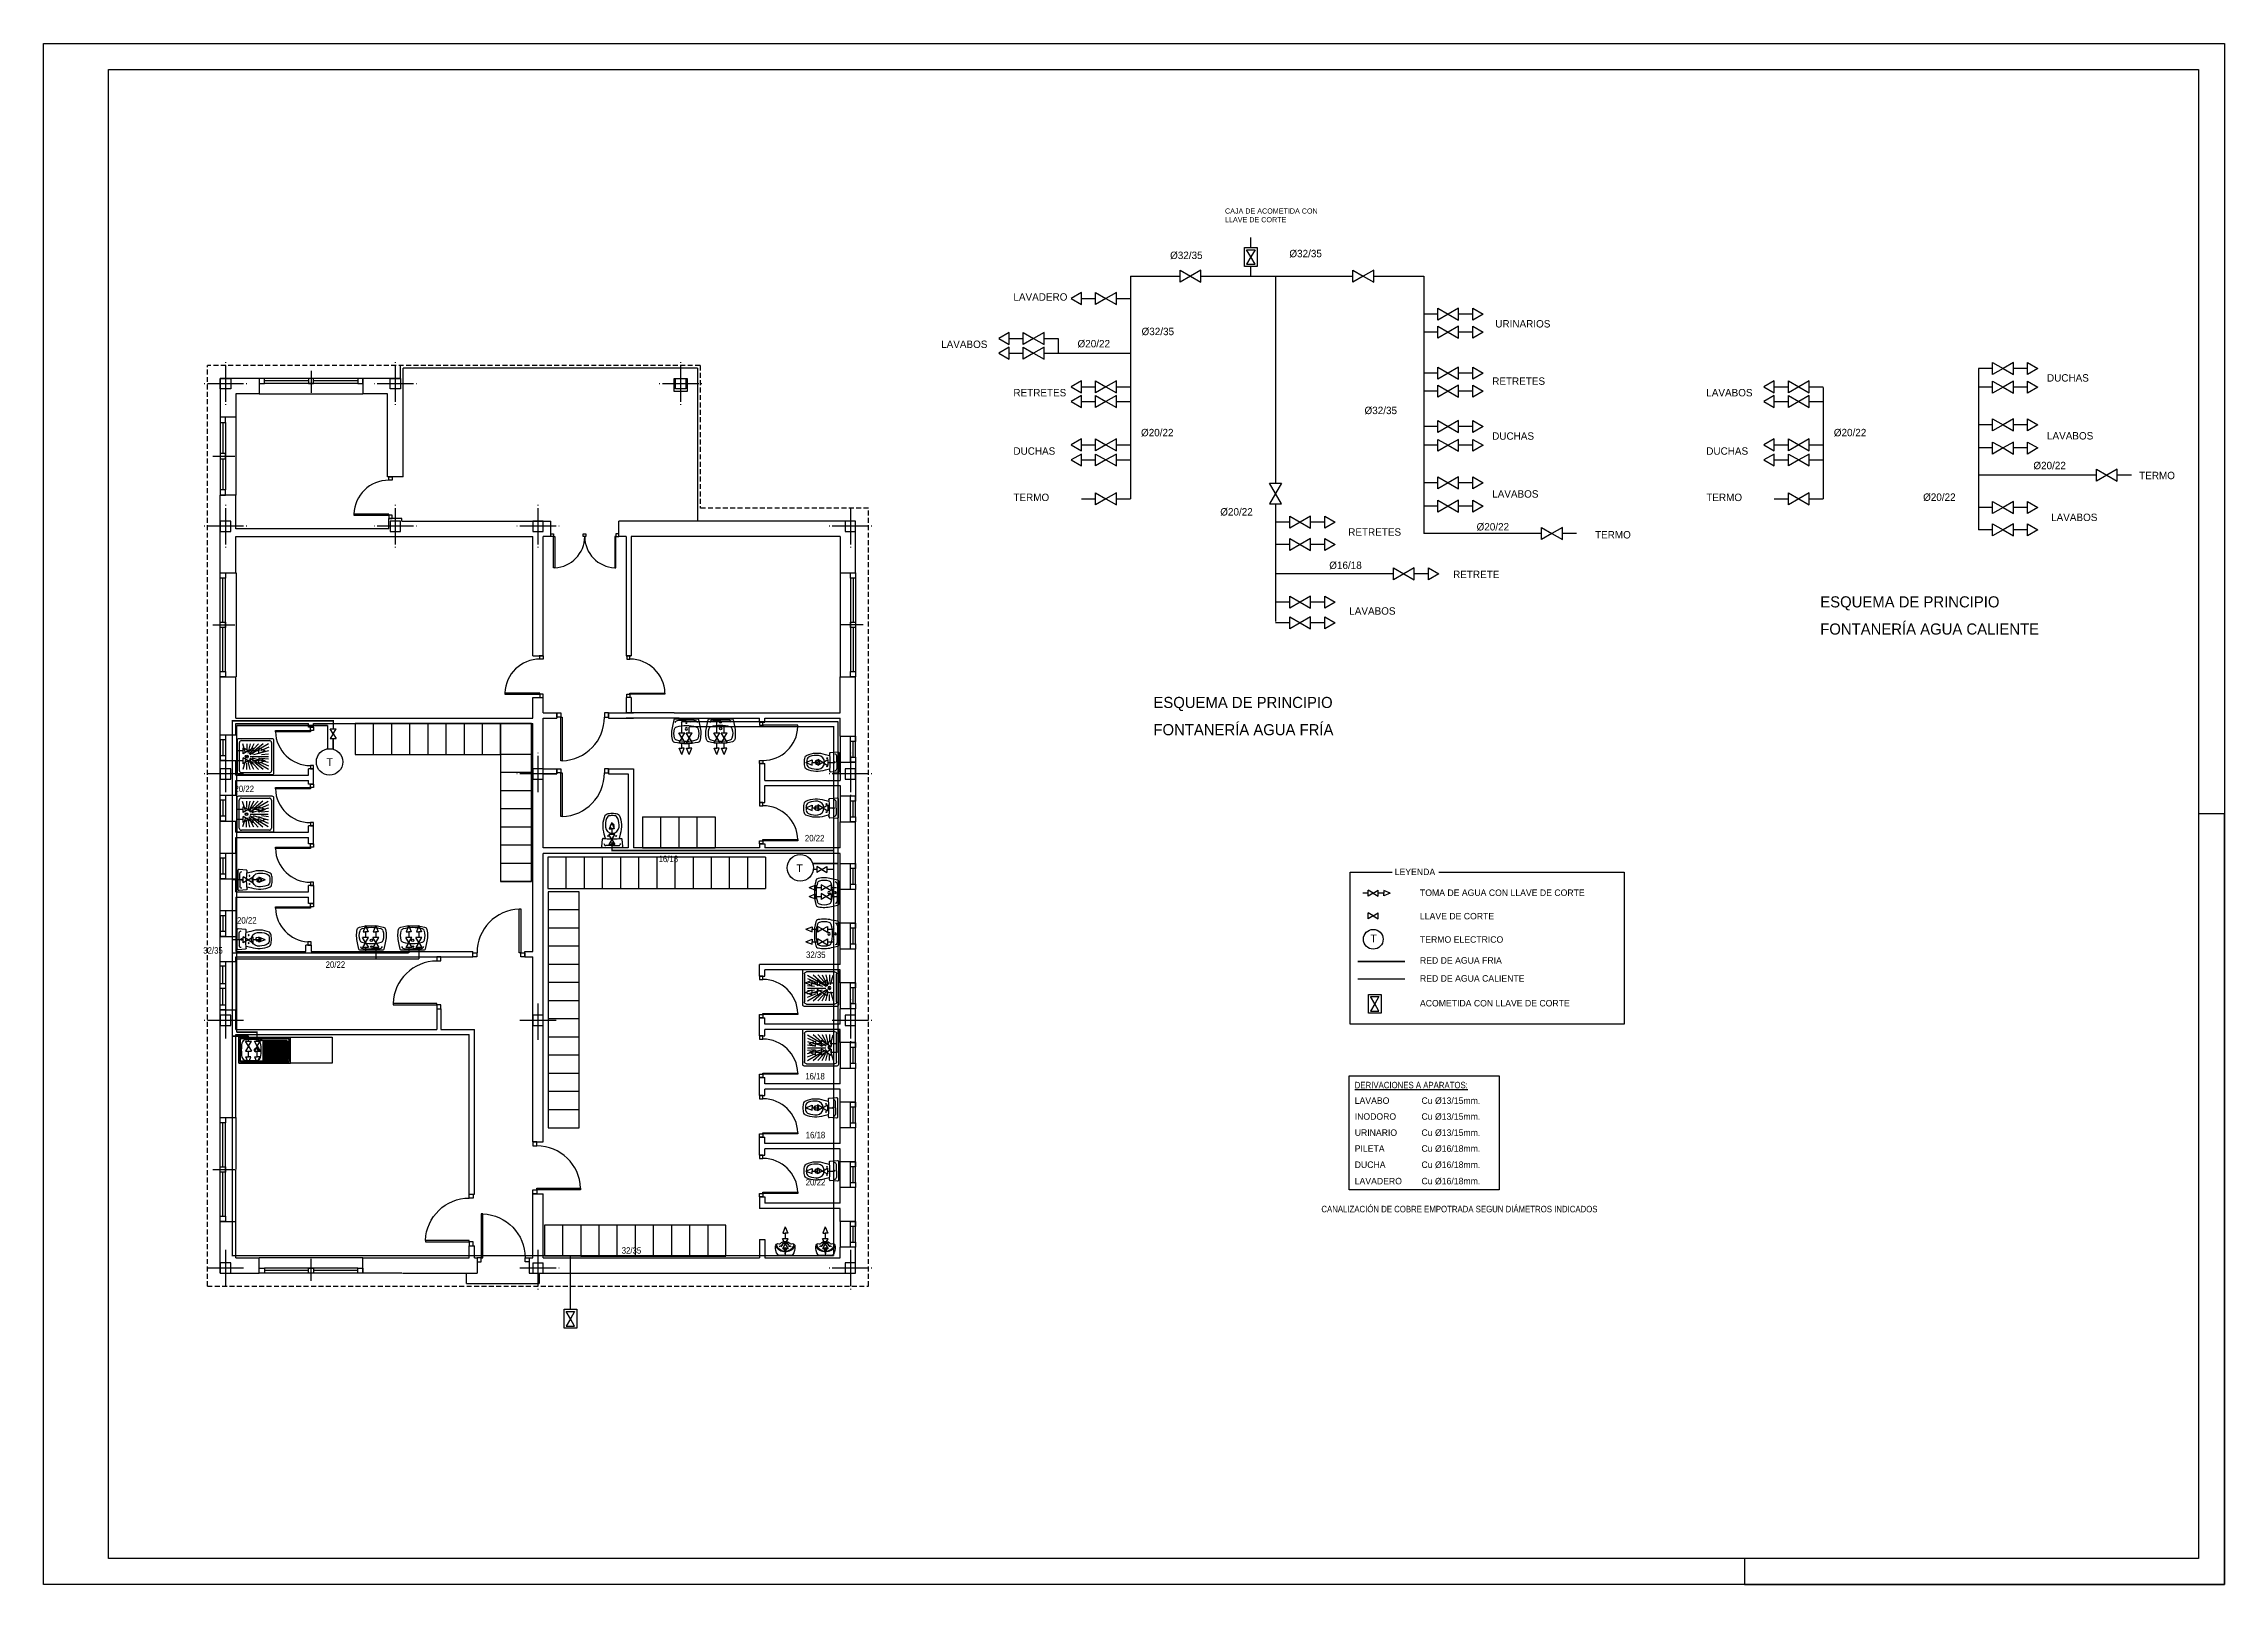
# Model space of a CAD drawing. Header units: millimetres. Extents: x -614 to 41436, y -6420 to 23280.
import ezdxf

# ---------------------------------------------------------------- set-up
doc = ezdxf.new("R2010")
doc.units = ezdxf.units.MM
doc.header["$LTSCALE"] = 15
for name, pattern in [('CYPELINEA', [0]), ('PUNTOS', [0.25, 0, -0.25]), ('TRAZOS', [19.05, 12.7, -6.35])]:
    doc.linetypes.add(name, pattern=pattern)
for name, color, linetype in [('00-FONTANERIA', 4, 'Continuous'), ('00-SANEAMIENTO', 3, 'Continuous'), ('015', 1, 'Continuous'), ('07', 6, 'Continuous'), ('CARPINTERIA', 1, 'Continuous'), ('conducion', 2, 'Continuous'), ('CUBIERTA', 2, 'Continuous'), ('MOBI', 2, 'Continuous'), ('PILAR_EJES', 1, 'CYPELINEA'), ('PILAR_RECT', 2, 'CYPELINEA'), ('SANITARIOS', 1, 'Continuous'), ('simbolos', 5, 'Continuous'), ('TABIQUERIA', 7, 'Continuous'), ('TEXTOS', 2, 'Continuous')]:
    doc.layers.add(name, color=color, linetype=linetype)
doc.styles.add('STYLE1', font='')
doc.styles.get('STYLE1').set_extended_font_data('Univers')

msp = doc.modelspace()

# ---------------------------------------------------------------- texts
at = {"layer": '00-FONTANERIA', "color": 7, "style": 'STYLE1'}
for p in [(4841, 9356), (13902, 7309), (24970, 5956)]:
    msp.add_text('T', height=150, dxfattribs=at).set_placement(p)
at = {"layer": '00-FONTANERIA', "color": 3, "style": 'STYLE1'}
for s, p in [('LEYENDA', (25438, 7251)), ('TOMA DE AGUA CON LLAVE DE CORTE', (25925, 6850)), ('LLAVE DE CORTE', (25925, 6398)), ('TERMO ELECTRICO', (25925, 5948)), ('RED DE AGUA FRIA', (25925, 5545)), ('RED DE AGUA CALIENTE', (25925, 5198)), ('ACOMETIDA CON LLAVE DE CORTE', (25925, 4720))]:
    msp.add_text(s, height=125, dxfattribs=at).set_placement(p)
at = {"layer": '00-SANEAMIENTO', "color": 7, "style": 'STYLE1', "width": 0.9}
for s, p in [('20/22', (3067, 8852)), ('20/22', (14065, 7902)), ('16/18', (11244, 7502)), ('20/22', (3116, 6317)), ('32/35', (2464, 5738)), ('20/22', (4824, 5464)), ('32/35', (14087, 5654)), ('16/18', (14072, 3313)), ('16/18', (14081, 2179)), ('20/22', (14081, 1269)), ('32/35', (10533, -46))]:
    msp.add_text(s, height=125, dxfattribs=at).set_placement(p)
at = {"layer": '00-SANEAMIENTO', "color": 3, "style": 'STYLE1', "width": 0.9}
for s, p in [('%%uDERIVACIONES A APARATOS:', (24667, 3142)), ('CANALIZACIÓN DE COBRE EMPOTRADA SEGUN DIÁMETROS INDICADOS', (24024, 752))]:
    msp.add_text(s, height=125, dxfattribs=at).set_placement(p)
at = {"layer": '00-SANEAMIENTO', "color": 3, "style": 'STYLE1'}
for s, p in [('LAVABO', (24667, 2842)), ('Cu %%c13/15mm.', (25955, 2842)), ('INODORO', (24667, 2536)), ('Cu %%c13/15mm.', (25955, 2536)), ('URINARIO', (24667, 2225)), ('Cu %%C13/15mm.', (25955, 2225)), ('PILETA', (24667, 1919)), ('DUCHA', (24667, 1607)), ('Cu %%C16/18mm.', (25955, 1919)), ('Cu %%c16/18mm.', (25955, 1607)), ('LAVADERO', (24667, 1291)), ('Cu %%c16/18mm.', (25955, 1291))]:
    msp.add_text(s, height=125, dxfattribs=at).set_placement(p)
at = {"layer": 'TEXTOS'}
for s, height, p in [('CAJA DE ACOMETIDA CON', 100, (22166, 20003)), ('LLAVE DE CORTE', 100, (22166, 19836)), ('%%c32/35', 142.9, (21107, 19128)), ('%%c32/35', 142.9, (23407, 19162)), ('LAVADERO', 142.9, (18086, 18325)), ('%%c32/35', 142.9, (20557, 17660)), ('URINARIOS', 142.9, (27378, 17808)), ('LAVABOS', 142.9, (16692, 17413)), ('%%c20/22', 142.9, (19322, 17425)), ('RETRETES', 142.9, (27318, 16703)), ('DUCHAS', 142.9, (38016, 16765)), ('RETRETES', 142.9, (18086, 16480)), ('LAVABOS', 142.9, (31446, 16480)), ('%%c32/35', 142.9, (24856, 16138)), ('%%c20/22', 142.9, (20546, 15711)), ('DUCHAS', 142.9, (27318, 15644)), ('%%c20/22', 142.9, (33905, 15711)), ('LAVABOS', 142.9, (38016, 15649)), ('DUCHAS', 142.9, (18086, 15355)), ('DUCHAS', 142.9, (31446, 15355)), ('%%c20/22', 142.9, (37753, 15076)), ('TERMO', 142.9, (39793, 14884)), ('TERMO', 142.9, (18086, 14462)), ('%%c20/22', 142.9, (22074, 14183)), ('LAVABOS', 142.9, (27318, 14528)), ('TERMO', 142.9, (31446, 14462)), ('%%c20/22', 142.9, (35627, 14466)), ('RETRETES', 142.9, (24542, 13794)), ('%%c20/22', 142.9, (27017, 13895)), ('TERMO', 142.9, (29301, 13741)), ('LAVABOS', 142.9, (38095, 14077)), ('%%c16/18', 142.9, (24176, 13153)), ('RETRETE', 142.9, (26565, 12977)), ('ESQUEMA DE PRINCIPIO', 214.29, (33644, 12412)), ('LAVABOS', 142.9, (24562, 12272)), ('FONTANERÍA AGUA CALIENTE', 214.29, (33644, 11888)), ('ESQUEMA DE PRINCIPIO', 214.29, (20786, 10473)), ('FONTANERÍA AGUA FRÍA', 214.29, (20786, 9948))]:
    msp.add_text(s, height=height, dxfattribs=at).set_placement(p)

# ---------------------------------------------------------------- blocks, each defined once
blk = doc.blocks.new('A$C210814F2')
at = {"layer": 'CARPINTERIA'}
for points in [[(-237, 686), (-315, 686), (-315, 608), (-237, 608)], [(-237, -314), (-315, -314), (-315, -236), (-237, -236)], [(-237, -236), (-237, -207), (607, -207), (607, -236)]]:
    blk.add_lwpolyline(points, close=True, dxfattribs=at)
blk.add_arc((-237, -236), 844, 1.9991, 90, dxfattribs=at)
blk = doc.blocks.new('012302')
for p, q in [((-0.31, -0.62), (-0.31, -0.08)), ((-0.27, -0.04), (0.27, -0.04)), ((-0.25, -0.18), (-0.125, -0.18)), ((-0.25, -0.245), (-0.068, -0.203)), ((-0.25, -0.405), (-0.055, -0.225)), ((-0.25, -0.32), (-0.105, -0.245)), ((-0.25, -0.495), (-0.11, -0.33)), ((-0.246, -0.6), (-0.035, -0.243)), ((-0.069, -0.159), (-0.245, -0.105)), ((-0.115, -0.603), (-0.035, -0.313)), ((-0.005, -0.6), (-0.005, -0.25)), ((0.246, -0.6), (0.035, -0.243)), ((0.115, -0.603), (0.035, -0.313)), ((0.25, -0.405), (0.055, -0.225)), ((0.25, -0.245), (0.068, -0.203)), ((0.069, -0.159), (0.245, -0.105)), ((0.25, -0.32), (0.105, -0.245)), ((0.25, -0.495), (0.11, -0.33)), ((0.25, -0.18), (0.125, -0.18)), ((0.31, -0.08), (0.31, -0.62)), ((0.27, -0.66), (-0.27, -0.66)), ((-0.181, -0.604), (-0.111, -0.444)), ((-0.05, -0.601), (-0.035, -0.466)), ((0.05, -0.601), (0.035, -0.466)), ((0.181, -0.604), (0.111, -0.444))]:
    blk.add_line(p, q)
blk.add_lwpolyline([(-0.35, -0.67), (-0.35, -0.03, -0.414214), (-0.32, 0), (0.32, 0, -0.414214), (0.35, -0.03), (0.35, -0.67, -0.414214), (0.32, -0.7), (-0.32, -0.7, -0.414214)], format="xyb", close=True)
for radius in [0.0275, 0.0169, 0.0169]:
    blk.add_circle((0, -0.18), radius)
for centre, start, end in [((-0.27, -0.08), 90, 180), ((0.27, -0.08), 0, 90), ((-0.27, -0.62), 180, 270), ((0.27, -0.62), 270, 0)]:
    blk.add_arc(centre, 0.04, start, end)
blk = doc.blocks.new('012114')
for p, q in [((0, -0.041), (-0.126, -0.041)), ((0, -0.372), (-0.025, -0.372)), ((0, -0.041), (0.126, -0.041)), ((0, -0.372), (0.025, -0.372))]:
    blk.add_line(p, q)
blk.add_lwpolyline([(0.17, -0.179, 0.006856), (0.131, -0.175), (0.152, -0.264, -0.190618), (0.133, -0.625, -0.225225), (0.1, -0.652, -0.063558), (0, -0.665, -0.063558), (-0.1, -0.652, -0.225225), (-0.133, -0.625, -0.190618), (-0.152, -0.264), (-0.131, -0.175, 0.006856), (-0.17, -0.179, -0.425204), (-0.187, -0.165), (-0.2, -0.024, -0.440217), (-0.179, 0), (0, 0), (0.179, 0, -0.440217), (0.2, -0.024), (0.187, -0.165)], format="xyb")
for centre, radius in [((-0.078, -0.225), 0.008), ((0, -0.087), 0.0125), ((0.078, -0.225), 0.008)]:
    blk.add_circle(centre, radius)
for centre, radius, start, end in [((-0.122, -0.078), 0.0372, 96.0407, 181.7016), ((0.314, -0.419), 0.447, 176.9791, 198.8669), ((0, -0.412), 0.133, 6.8934, 173.1066), ((0, -1.582), 1.413, 90, 95.3323), ((0.087, -0.406), 0.125, 168.5881, 191.4119), ((0, -0.408), 0.0386, 195.7788, 344.2212), ((-0.025, -0.382), 0.01, 90, 180), ((0, -1.582), 1.413, 84.6677, 90), ((0.025, -0.382), 0.01, 0, 90), ((-0.087, -0.406), 0.125, 348.5881, 11.4119), ((-0.314, -0.419), 0.447, 341.1331, 3.0209), ((0.122, -0.078), 0.0372, 358.2984, 83.9593), ((0.172, -0.164), 0.015, 263.0963, 355.2379), ((-0.033, -0.538), 0.08, 198.8669, 263.0722), ((0, -0.268), 0.352, 263.0722, 270), ((0, -0.422), 0.0366, 195.2314, 344.7686), ((0, -0.268), 0.352, 270, 276.9278), ((0.033, -0.538), 0.08, 276.9278, 341.1331)]:
    blk.add_arc(centre, radius, start, end)
blk = doc.blocks.new('012102')
for p in [(-0.148, -0.025), (0.148, -0.025)]:
    blk.add_line(p, (0, -0.025))
blk.add_lwpolyline([(0.221, 0, -0.356176), (0.241, -0.016), (0.266, -0.14, -0.119815), (0.273, -0.396, -0.294219), (0.228, -0.444, -0.064372), (0, -0.47, -0.064372), (-0.228, -0.444, -0.294219), (-0.273, -0.396, -0.119815), (-0.266, -0.14), (-0.241, -0.016, -0.356176), (-0.221, 0), (0, 0)], format="xyb", close=True)
at = {"linetype": 'PUNTOS'}
for centre in [(-0.1, -0.065), (0.1, -0.065)]:
    blk.add_circle(centre, 0.015, dxfattribs=at)
for centre, radius in [((0, -0.19), 0.023), ((0, -0.065), 0.0175)]:
    blk.add_circle(centre, radius)
for centre, radius, start, end in [((0.04, -0.279), 0.28, 161.6517, 198.3483), ((-0.169, -0.21), 0.06, 106.3491, 161.6517), ((-0.169, -0.349), 0.06, 198.3483, 253.6509), ((-0.151, -0.092), 0.067, 87.0352, 159.0483), ((-0.007, -0.761), 0.634, 89.3416, 106.3491), ((-0.007, 0.202), 0.634, 253.6509, 270.6584), ((0.007, -0.761), 0.634, 73.6509, 90.6584), ((0.007, 0.202), 0.634, 269.3416, 286.3491), ((0.151, -0.092), 0.067, 20.9517, 92.9648), ((0.169, -0.21), 0.06, 18.3483, 73.6509), ((0.169, -0.349), 0.06, 286.3491, 341.6517), ((-0.04, -0.279), 0.28, 341.6517, 18.3483)]:
    blk.add_arc(centre, radius, start, end)
blk = doc.blocks.new('012304P')
blk.add_lwpolyline([(0, 0), (0.139, 0, -0.259052), (0.182, -0.024, -0.1508), (0.235, -0.226, -0.510627), (0.149, -0.288, 0.270755), (0.115, -0.296, -0.187142), (0, -0.34, -0.187142), (-0.115, -0.296, 0.270755), (-0.149, -0.288, -0.510627), (-0.235, -0.226, -0.1508), (-0.182, -0.024, -0.259052), (-0.139, 0)], format="xyb", close=True)
for centre, radius, start, end in [((-0.001, -0.38), 0.28, 89.8755, 146.7496), ((-0.18, -0.256), 0.0335, 161.2025, 248.7958), ((-0.001, -0.341), 0.231, 89.6858, 155.5464), ((-0.107, -0.184), 0.0451, 217.5015, 267.7203), ((-0.111, -0.253), 0.0242, 23.2605, 86.4228), ((-0.093, -0.21), 0.0141, 199.0265, 265.042), ((-0.111, -0.253), 0.0342, 23.2605, 60.8345), ((0.001, -0.217), 0.093, 196.7314, 269.566), ((0.001, -0.217), 0.083, 196.7314, 269.566), ((0, -0.155), 0.0312, 90, 270), ((0, -0.155), 0.023, 90, 270), ((0, -0.05), 0.0102, 90, 270), ((0, -0.05), 0.0102, 270, 90), ((0.001, -0.38), 0.28, 33.2504, 90.1245), ((0.001, -0.341), 0.231, 24.4536, 90.3142), ((0, -0.155), 0.0312, 270, 90), ((0, -0.155), 0.023, 270, 90), ((-0.001, -0.217), 0.083, 270.434, 343.2686), ((-0.001, -0.217), 0.093, 270.434, 343.2686), ((0.111, -0.253), 0.0342, 119.1655, 156.7395), ((0.111, -0.253), 0.0242, 93.5772, 156.7395), ((0.093, -0.21), 0.0141, 274.958, 340.9735), ((0.107, -0.184), 0.0451, 272.2797, 322.4985), ((0.18, -0.256), 0.0335, 291.2042, 18.7975)]:
    blk.add_arc(centre, radius, start, end)
blk = doc.blocks.new('URINARIO')
at = {"xscale": 10, "yscale": 10, "zscale": 10}
blk.add_blockref('012304P', (-769092.74, 315278.79), dxfattribs=at)
blk = doc.blocks.new('013101')
for p, q in [((-0.55, 0), (-0.55, -0.55)), ((0.55, 0), (-0.55, 0)), ((0.55, -0.55), (0.55, 0)), ((-0.534, -0.064), (-0.534, -0.476)), ((-0.523, -0.064), (-0.523, -0.476)), ((0.49, -0.02), (-0.49, -0.02)), ((0.49, -0.031), (-0.49, -0.031)), ((-0.046, -0.057), (0.479, -0.057)), ((-0.046, -0.084), (0.501, -0.084)), ((-0.046, -0.11), (0.501, -0.11)), ((-0.046, -0.137), (0.501, -0.137)), ((-0.046, -0.164), (0.501, -0.164)), ((-0.046, -0.19), (0.501, -0.19)), ((-0.046, -0.217), (0.501, -0.217)), ((-0.046, -0.243), (0.501, -0.243)), ((-0.046, -0.27), (0.501, -0.27)), ((-0.046, -0.296), (0.501, -0.296)), ((-0.046, -0.323), (0.501, -0.323)), ((-0.046, -0.349), (0.501, -0.349)), ((-0.046, -0.376), (0.501, -0.376)), ((-0.046, -0.402), (0.501, -0.402)), ((-0.046, -0.429), (0.501, -0.429)), ((-0.046, -0.456), (0.501, -0.456)), ((0.523, -0.476), (0.523, -0.064)), ((0.534, -0.476), (0.534, -0.064)), ((-0.55, -0.55), (0.55, -0.55)), ((0.49, -0.509), (-0.49, -0.509)), ((0.49, -0.52), (-0.49, -0.52)), ((-0.046, -0.482), (0.493, -0.482))]:
    blk.add_line(p, q)
for centre, radius in [((-0.177, -0.27), 0.0418), ((-0.177, -0.27), 0.0303), ((-0.082, -0.059), 0.0179)]:
    blk.add_circle(centre, radius)
for centre, radius, start, end in [((-0.49, -0.064), 0.044, 90, 180), ((-0.49, -0.064), 0.033, 90, 180), ((0.33, -0.27), 0.826, 169.6188, 180), ((0.33, -0.27), 0.826, 180, 190.3812), ((-0.401, -0.136), 0.0826, 97.23, 169.6188), ((-0.401, -0.404), 0.0826, 190.3812, 262.77), ((-0.284, -1.279), 1.232, 89.999, 95.9178), ((-0.284, -1.279), 1.232, 84.0822, 90.001), ((-0.167, -0.136), 0.0826, 10.3812, 82.77), ((-0.167, -0.404), 0.0826, 277.23, 349.6188), ((-0.898, -0.27), 0.826, 0, 10.3812), ((-0.898, -0.27), 0.826, 349.6188, 0), ((0.49, -0.064), 0.044, 0, 90), ((0.49, -0.064), 0.033, 0, 90), ((-0.49, -0.476), 0.044, 180, 270), ((-0.49, -0.476), 0.033, 180, 270), ((-0.284, 0.74), 1.232, 264.0822, 270.001), ((-0.284, 0.74), 1.232, 269.999, 275.9178), ((0.49, -0.476), 0.033, 270, 0), ((0.49, -0.476), 0.044, 270, 0)]:
    blk.add_arc(centre, radius, start, end)
blk = doc.blocks.new('FREGADERO')
at = {"xscale": 1000, "yscale": 1000, "zscale": 1000}
blk.add_blockref('013101', (6, 6), dxfattribs=at)
blk = doc.blocks.new('LLA')
for p, q in [((0, 0), (-57, 96)), ((57, 96), (-57, 96)), ((0, 0), (-57, -96)), ((0, 324), (-49, 203)), ((-49, 203), (0, 203)), ((0, 324), (49, 203)), ((0, 203), (0, 96)), ((49, 203), (0, 203)), ((0, 0), (57, 96)), ((0, 0), (57, -96)), ((57, -96), (-57, -96)), ((0, -96), (0, -203))]:
    blk.add_line(p, q)
blk = doc.blocks.new('LLAV')
for p, q in [((0, 0), (-96, 57)), ((-96, -57), (-96, 57)), ((0, 0), (-96, -57)), ((0, 0), (96, 57)), ((0, 0), (96, -57)), ((96, -57), (96, 57))]:
    blk.add_line(p, q)
blk = doc.blocks.new('A1h')
at = {"layer": '015'}
blk.add_lwpolyline([(-831, -10), (-831, 584), (10, 584), (10, -10)], close=True, dxfattribs=at)
for points in [[(10, -10), (10, 287), (0, 287)], [(-175, 0), (-175, -10), (10, -10)]]:
    blk.add_lwpolyline(points, dxfattribs=at)
at = {"layer": '07'}
blk.add_lwpolyline([(-806, 0), (-806, 574), (0, 574), (0, 0)], close=True, dxfattribs=at)

# ---------------------------------------------------------------- linework, layer by layer
at = {"layer": '00-FONTANERIA'}
for p, q in [((11690, 9995), (11690, 10212)), ((12366, 9995), (12366, 10212)), ((11633, 9995), (11748, 9995)), ((11690, 9899), (11633, 9995)), ((11690, 9899), (11633, 9803)), ((11633, 9803), (11748, 9803)), ((11690, 9575), (11642, 9696)), ((11642, 9696), (11690, 9696)), ((11690, 9899), (11748, 9995)), ((11690, 9899), (11748, 9803)), ((11690, 9696), (11690, 9803)), ((11690, 9575), (11739, 9696)), ((11739, 9696), (11690, 9696)), ((12309, 9995), (12424, 9995)), ((12366, 9899), (12309, 9995)), ((12366, 9899), (12309, 9803)), ((12309, 9803), (12424, 9803)), ((12366, 9575), (12318, 9696)), ((12318, 9696), (12366, 9696)), ((12366, 9899), (12424, 9995)), ((12366, 9899), (12424, 9803)), ((12366, 9696), (12366, 9803)), ((12366, 9575), (12415, 9696)), ((12415, 9696), (12366, 9696)), ((14148, 3837), (14270, 3886)), ((14148, 3837), (14270, 3788)), ((14270, 3886), (14270, 3837)), ((14270, 3837), (14377, 3837)), ((14270, 3788), (14270, 3837)), ((14377, 3894), (14377, 3780)), ((14473, 3837), (14377, 3894)), ((14473, 3837), (14377, 3780)), ((14473, 3837), (14569, 3894)), ((14473, 3837), (14569, 3780)), ((14569, 3894), (14569, 3780)), ((14569, 3837), (14697, 3837))]:
    msp.add_line(p, q, dxfattribs=at)
at = {"layer": '00-FONTANERIA', "ltscale": 0.5}
for points, const_width in [([(14620, -83), (3025, -83), (3025, 10227), (4972, 10227), (4972, 10075)], 30), ([(14632, 10116), (11830, 10116)], 25), ([(14620, 10108), (14620, 4507)], 25), ([(4970, 9882), (4970, 9678)], 30), ([(14611, 7726), (10330, 7726)], 30), ([(3026, 5751), (6427, 5751)], 30), ([(14620, 4507), (14620, -83)], 25), ([(3034, 4149), (3333, 4149)], 30), ([(9543, -96), (9543, -1112)], 30)]:
    msp.add_lwpolyline(points, dxfattribs=dict(at, const_width=const_width))
at = {"layer": '00-FONTANERIA', "linetype": 'TRAZOS', "ltscale": 0.5}
for points, const_width in [([(3108, 10137), (4864, 10137), (4864, 10137)], 30), ([(3108, 10137), (3108, 4223)], 25), ([(4864, 10137), (4864, 9686)], 30), ([(14702, 10212), (11690, 10212)], 25), ([(14702, 10218), (14702, 3840)], 25), ([(14698, 7476), (14216, 7476)], 30), ([(3112, 5635), (6623, 5635)], 30), ([(24722, 5249), (25639, 5249)], 30), ([(3108, 4223), (3514, 4223)], 30)]:
    msp.add_lwpolyline(points, dxfattribs=dict(at, const_width=const_width))
at = {"layer": '00-FONTANERIA'}
for points in [[(3131, 7159), (3025, 7159)], [(3130, 6006), (3025, 6006)], [(5790, 5751), (5790, 5635)], [(6623, 5751), (6623, 5635)], [(3507, 4154), (3507, 4223)]]:
    msp.add_lwpolyline(points, dxfattribs=at)
for points, const_width in [([(14212, 7362), (14296, 7362)], 25), ([(14488, 7362), (14620, 7362)], 25), ([(24722, 5588), (25639, 5588)], 30)]:
    msp.add_lwpolyline(points, dxfattribs=dict(at, const_width=const_width))
at = {"layer": '00-FONTANERIA', "color": 2}
msp.add_lwpolyline([(26289, 7310), (29862, 7310), (29862, 4378), (24579, 4378), (24579, 7310), (25389, 7310)], dxfattribs=at)
at = {"layer": '00-FONTANERIA'}
for points in [[(25176, 4952), (25176, 4589), (24931, 4589), (24931, 4952)], [(25053, 4770), (24972, 4911), (25134, 4911)], [(25053, 4770), (24972, 4630), (25134, 4630)], [(9667, -1118), (9667, -1482), (9422, -1482), (9422, -1118)], [(9544, -1300), (9464, -1160), (9625, -1160)], [(9544, -1300), (9464, -1440), (9625, -1440)]]:
    msp.add_lwpolyline(points, close=True, dxfattribs=at)
for centre, radius in [((4900, 9433), 255), ((13977, 7392), 255), ((25025, 6015), 191)]:
    msp.add_circle(centre, radius, dxfattribs=at)
at = {"layer": '00-SANEAMIENTO', "color": 2}
msp.add_lwpolyline([(24558, 3383), (27454, 3383), (27454, 1187), (24558, 1187)], close=True, dxfattribs=at)
at = {"layer": 'CARPINTERIA'}
for p, q in [((5443, 16827), (3643, 16827)), ((4543, 16972), (4543, 16546)), ((3543, 16527), (5543, 16527)), ((4493, 16777), (3643, 16777)), ((5443, 16727), (3643, 16727)), ((5443, 16777), (4593, 16777)), ((3093, 16077), (3093, 14577)), ((2793, 15977), (2793, 14677)), ((2843, 15977), (2843, 15377)), ((2893, 15977), (2893, 14677)), ((2648, 15327), (3074, 15327)), ((2843, 15277), (2843, 14677)), ((3097, 13077), (3097, 11077)), ((14743, 13077), (14743, 11077)), ((2793, 11177), (2793, 12977)), ((2843, 12127), (2843, 12977)), ((2893, 11177), (2893, 12977)), ((14943, 12977), (14943, 11177)), ((14993, 12977), (14993, 12127)), ((15043, 12977), (15043, 11177)), ((2648, 12077), (3074, 12077)), ((2843, 11177), (2843, 12027)), ((15188, 12077), (14762, 12077)), ((14993, 12027), (14993, 11177)), ((5743, 10177), (5743, 9577)), ((6093, 10177), (6093, 9577)), ((6443, 10177), (6443, 9577)), ((6793, 10177), (6793, 9577)), ((7143, 10177), (7143, 9577)), ((7493, 10177), (7493, 9577)), ((7843, 10177), (7843, 9577)), ((2793, 9858), (2793, 9458)), ((2843, 9858), (2843, 9558)), ((2893, 9858), (2893, 9558)), ((14743, 9927), (14743, 9427)), ((14943, 9527), (14943, 9927)), ((14993, 9527), (14993, 9827)), ((15043, 9527), (15043, 9927)), ((8810, 9577), (8210, 9577)), ((8793, 9227), (8193, 9227)), ((8793, 8877), (8193, 8877)), ((2793, 8694), (2793, 8294)), ((2843, 8694), (2843, 8394)), ((2893, 8694), (2893, 8394)), ((8793, 8527), (8193, 8527)), ((14743, 8777), (14743, 8277)), ((14943, 8377), (14943, 8777)), ((14993, 8377), (14993, 8677)), ((15043, 8377), (15043, 8777)), ((8793, 8177), (8193, 8177)), ((10933, 8377), (10933, 7777)), ((10933, 8377), (12333, 8377)), ((11283, 8377), (11283, 7777)), ((11633, 8377), (11633, 7777)), ((11983, 8377), (11983, 7777)), ((12333, 8377), (12333, 7777)), ((2793, 7577), (2793, 7177)), ((2843, 7577), (2843, 7277)), ((2893, 7577), (2893, 7277)), ((3093, 7677), (3093, 7177)), ((8793, 7827), (8193, 7827)), ((9458, 7596), (9458, 6996)), ((9808, 7596), (9808, 6996)), ((10158, 7596), (10158, 6996)), ((10508, 7596), (10508, 6996)), ((10858, 7596), (10858, 6996)), ((10933, 7777), (12333, 7777)), ((11208, 7596), (11208, 6996)), ((11558, 7596), (11558, 6996)), ((11908, 7596), (11908, 6996)), ((12258, 7596), (12258, 6996)), ((12608, 7596), (12608, 6996)), ((12958, 7596), (12958, 6996)), ((13308, 7596), (13308, 6996)), ((8793, 7477), (8193, 7477)), ((8793, 7477), (8193, 7477)), ((14743, 6977), (14743, 7477)), ((14943, 7077), (14943, 7377)), ((14993, 7077), (14993, 7377)), ((15043, 7077), (15043, 7477)), ((8793, 7127), (8193, 7127)), ((8793, 7127), (8193, 7127)), ((2793, 6470), (2793, 6070)), ((2843, 6470), (2843, 6170)), ((2893, 6470), (2893, 6170)), ((3093, 6570), (3093, 6070)), ((9712, 6580), (9112, 6580)), ((14743, 5827), (14743, 6327)), ((15043, 5927), (15043, 6327)), ((9712, 6230), (9112, 6230)), ((14943, 5927), (14943, 6227)), ((14993, 5927), (14993, 6227)), ((2793, 4652), (2793, 5498)), ((2843, 5164), (2843, 5498)), ((2893, 5498), (2893, 4752)), ((3093, 5587), (3093, 4652)), ((9712, 5880), (9112, 5880)), ((9712, 5530), (9112, 5530)), ((2843, 4752), (2843, 5064)), ((9712, 5180), (9112, 5180)), ((14743, 5177), (14743, 4677)), ((14943, 4777), (14943, 5177)), ((14993, 4777), (14993, 5077)), ((15043, 4777), (15043, 5177)), ((9712, 4830), (9112, 4830)), ((9712, 4480), (9112, 4480)), ((9712, 4130), (9112, 4130)), ((14743, 4027), (14743, 3527)), ((14943, 3627), (14943, 4027)), ((14993, 3627), (14993, 3927)), ((15043, 3627), (15043, 4027)), ((9712, 3780), (9112, 3780)), ((9712, 3430), (9112, 3430)), ((9712, 3080), (9112, 3080)), ((3093, 577), (3096, 2577)), ((9712, 2730), (9112, 2730)), ((14743, 2377), (14743, 2877)), ((14943, 2477), (14943, 2877)), ((14993, 2477), (14993, 2777)), ((15043, 2477), (15043, 2877)), ((2793, 677), (2793, 2477)), ((2843, 1627), (2843, 2477)), ((2893, 677), (2893, 2477)), ((14743, 1227), (14743, 1727)), ((14943, 1327), (14943, 1727)), ((15043, 1327), (15043, 1727)), ((2648, 1577), (3074, 1577)), ((2843, 677), (2843, 1527)), ((14993, 1327), (14993, 1627)), ((9742, 504), (9043, 504)), ((9043, 504), (9043, -96)), ((9392, 504), (9392, -96)), ((10092, 504), (10092, -96)), ((10442, 504), (10442, -96)), ((10792, 504), (10792, -96)), ((11142, 504), (11142, -96)), ((11492, 504), (11492, -96)), ((11842, 504), (11842, -96)), ((12192, 504), (12192, -96)), ((14743, 577), (14743, 77)), ((14943, 177), (14943, 577)), ((14993, 177), (14993, 477)), ((15043, 177), (15043, 577)), ((5543, -123), (3543, -123)), ((5443, -323), (3643, -323)), ((4493, -373), (3643, -373)), ((4543, -568), (4543, -143)), ((5443, -373), (4593, -373)), ((5443, -423), (3643, -423))]:
    msp.add_line(p, q, dxfattribs=at)
for points in [[(3643, 16827), (3543, 16827), (3543, 16727), (3643, 16727)], [(4593, 16827), (4493, 16827), (4493, 16727), (4593, 16727)], [(5543, 16827), (5443, 16827), (5443, 16727), (5543, 16727)], [(2793, 16077), (2793, 15977), (2893, 15977), (2893, 16077)], [(2793, 15377), (2793, 15277), (2893, 15277), (2893, 15377)], [(6043, 14927), (6105, 14927), (6105, 14864), (6043, 14864)], [(2793, 14677), (2793, 14577), (2893, 14577), (2893, 14677)], [(6043, 14189), (6043, 14212), (5367, 14212), (5367, 14189)], [(6043, 14127), (6105, 14127), (6105, 14189), (6043, 14189)], [(9165, 13777), (9165, 13832), (9220, 13832), (9220, 13777)], [(9220, 13777), (9241, 13777), (9241, 13177), (9220, 13177)], [(9787, 13777), (9787, 13832), (9843, 13832), (9843, 13777)], [(10420, 13777), (10399, 13777), (10399, 13177), (10420, 13177)], [(10475, 13777), (10475, 13832), (10420, 13832), (10420, 13777)], [(2793, 12977), (2793, 13077), (2893, 13077), (2893, 12977)], [(15043, 13077), (15043, 12977), (14943, 12977), (14943, 13077)], [(2793, 12027), (2793, 12127), (2893, 12127), (2893, 12027)], [(15043, 12127), (15043, 12027), (14943, 12027), (14943, 12127)], [(8956, 11477), (9018, 11477), (9018, 11414), (8956, 11414)], [(10692, 11477), (10630, 11477), (10630, 11414), (10692, 11414)], [(2793, 11077), (2793, 11177), (2893, 11177), (2893, 11077)], [(15043, 11177), (15043, 11077), (14943, 11077), (14943, 11177)], [(8956, 10739), (8956, 10762), (8280, 10762), (8280, 10739)], [(8956, 10677), (9018, 10677), (9018, 10739), (8956, 10739)], [(10692, 10677), (10630, 10677), (10630, 10739), (10692, 10739)], [(10692, 10739), (10692, 10762), (11367, 10762), (11367, 10739)], [(4531, 10102), (4593, 10102), (4593, 10039), (4531, 10039)], [(8193, 10177), (5393, 10177), (5393, 9577), (8193, 9577)], [(8793, 7127), (8793, 10177), (8193, 10177), (8193, 7127)], [(9279, 10299), (9279, 10377), (9357, 10377), (9357, 10299)], [(9357, 10299), (9386, 10299), (9386, 9454), (9357, 9454)], [(10279, 10299), (10279, 10377), (10201, 10377), (10201, 10299)], [(13255, 10202), (13193, 10202), (13193, 10139), (13255, 10139)], [(13255, 10139), (13255, 10116), (13931, 10116), (13931, 10139)], [(2893, 9958), (2893, 9858), (2793, 9858), (2793, 9958)], [(4531, 10039), (4531, 10016), (3855, 10016), (3855, 10039)], [(14943, 9827), (14943, 9927), (15043, 9927), (15043, 9827)], [(2893, 9558), (2893, 9458), (2793, 9458), (2793, 9558)], [(4531, 9302), (4593, 9302), (4593, 9364), (4531, 9364)], [(9279, 9224), (9279, 9302), (9357, 9302), (9357, 9224)], [(10279, 9224), (10279, 9302), (10201, 9302), (10201, 9224)], [(13255, 9402), (13193, 9402), (13193, 9464), (13255, 9464)], [(14943, 9427), (14943, 9527), (15043, 9527), (15043, 9427)], [(4531, 8939), (4531, 8916), (3855, 8916), (3855, 8939)], [(4531, 9002), (4593, 9002), (4593, 8939), (4531, 8939)], [(9357, 9224), (9386, 9224), (9386, 8379), (9357, 8379)], [(2893, 8794), (2893, 8694), (2793, 8694), (2793, 8794)], [(13255, 8652), (13193, 8652), (13193, 8589), (13255, 8589)], [(14943, 8677), (14943, 8777), (15043, 8777), (15043, 8677)], [(2893, 8394), (2893, 8294), (2793, 8294), (2793, 8394)], [(4531, 8202), (4593, 8202), (4593, 8264), (4531, 8264)], [(14943, 8277), (14943, 8377), (15043, 8377), (15043, 8277)], [(2893, 7677), (2893, 7577), (2793, 7577), (2793, 7677)], [(4531, 7789), (4531, 7766), (3855, 7766), (3855, 7789)], [(4531, 7852), (4593, 7852), (4593, 7789), (4531, 7789)], [(13255, 7852), (13193, 7852), (13193, 7914), (13255, 7914)], [(13255, 7914), (13255, 7937), (13931, 7937), (13931, 7914)], [(2893, 7277), (2893, 7177), (2793, 7177), (2793, 7277)], [(14943, 7377), (14943, 7477), (15043, 7477), (15043, 7377)], [(4531, 7052), (4593, 7052), (4593, 7114), (4531, 7114)], [(9712, 2380), (9712, 6930), (9112, 6930), (9112, 2380)], [(14943, 6977), (14943, 7077), (15043, 7077), (15043, 6977)], [(2893, 6570), (2893, 6470), (2793, 6470), (2793, 6570)], [(4531, 6639), (4531, 6616), (3855, 6616), (3855, 6639)], [(4531, 6702), (4593, 6702), (4593, 6639), (4531, 6639)], [(8587, 5754), (8557, 5754), (8557, 6599), (8587, 6599)], [(14943, 6227), (14943, 6327), (15043, 6327), (15043, 6227)], [(2893, 6170), (2893, 6070), (2793, 6070), (2793, 6170)], [(4481, 5902), (4543, 5902), (4543, 5964), (4481, 5964)], [(14943, 5827), (14943, 5927), (15043, 5927), (15043, 5827)], [(2793, 5498), (2793, 5587), (2893, 5587), (2893, 5498)], [(6969, 5599), (7047, 5599), (7047, 5677), (6969, 5677)], [(7738, 5754), (7738, 5677), (7661, 5677), (7661, 5754)], [(8665, 5754), (8665, 5677), (8587, 5677), (8587, 5754)], [(2793, 5064), (2793, 5164), (2893, 5164), (2893, 5064)], [(13255, 5302), (13193, 5302), (13193, 5239), (13255, 5239)], [(14943, 5077), (14943, 5177), (15043, 5177), (15043, 5077)], [(2793, 4652), (2793, 4752), (2893, 4752), (2893, 4652)], [(6969, 4750), (6969, 4780), (6124, 4780), (6124, 4750)], [(6969, 4673), (7047, 4673), (7047, 4750), (6969, 4750)], [(14943, 4677), (14943, 4777), (15043, 4777), (15043, 4677)], [(13255, 4502), (13193, 4502), (13193, 4564), (13255, 4564)], [(13255, 4564), (13255, 4587), (13931, 4587), (13931, 4564)], [(13255, 4152), (13193, 4152), (13193, 4089), (13255, 4089)], [(14943, 3927), (14943, 4027), (15043, 4027), (15043, 3927)], [(13255, 3352), (13193, 3352), (13193, 3414), (13255, 3414)], [(13255, 3414), (13255, 3437), (13931, 3437), (13931, 3414)], [(14943, 3527), (14943, 3627), (15043, 3627), (15043, 3527)], [(13255, 3002), (13193, 3002), (13193, 2939), (13255, 2939)], [(2793, 2477), (2793, 2577), (2893, 2577), (2893, 2477)], [(14943, 2777), (14943, 2877), (15043, 2877), (15043, 2777)], [(13255, 2202), (13193, 2202), (13193, 2264), (13255, 2264)], [(13255, 2264), (13255, 2287), (13931, 2287), (13931, 2264)], [(14943, 2377), (14943, 2477), (15043, 2477), (15043, 2377)], [(13255, 1852), (13193, 1852), (13193, 1789), (13255, 1789)], [(14943, 1627), (14943, 1727), (15043, 1727), (15043, 1627)], [(2793, 1527), (2793, 1627), (2893, 1627), (2893, 1527)], [(14943, 1227), (14943, 1327), (15043, 1327), (15043, 1227)], [(13255, 1052), (13193, 1052), (13193, 1114), (13255, 1114)], [(13255, 1114), (13255, 1137), (13931, 1137), (13931, 1114)], [(2793, 577), (2793, 677), (2893, 677), (2893, 577)], [(12542, 504), (9742, 504), (9742, -96), (12542, -96)], [(14943, 477), (14943, 577), (15043, 577), (15043, 477)], [(14943, 77), (14943, 177), (15043, 177), (15043, 77)], [(3643, -423), (3543, -423), (3543, -323), (3643, -323)], [(4593, -423), (4493, -423), (4493, -323), (4593, -323)], [(5543, -423), (5443, -423), (5443, -323), (5543, -323)]]:
    msp.add_lwpolyline(points, close=True, dxfattribs=at)
for points in [[(13308, 7596), (9108, 7596), (9108, 6996), (13308, 6996)], [(9742, -96), (9043, -96)]]:
    msp.add_lwpolyline(points, dxfattribs=at)
for centre, radius, start, end in [((6043, 14189), 676, 90, 178.0009), ((9220, 13777), 600, 271.9991, 0), ((10420, 13777), 600, 180, 268.0009), ((8956, 10739), 676, 90, 178.0009), ((10692, 10739), 676, 1.9991, 90), ((9357, 10299), 844, 271.9991, 0), ((13255, 10139), 676, 270, 358.0009), ((4531, 10039), 676, 181.9991, 270), ((4531, 8939), 676, 181.9991, 270), ((9357, 9224), 844, 271.9991, 0), ((13255, 7914), 676, 1.9991, 90), ((4531, 7789), 676, 181.9991, 270), ((4534, 6641), 679, 182.1282, 265.4635), ((8587, 5754), 844, 91.9991, 180), ((6969, 4750), 844, 90, 178.0009), ((13255, 4564), 676, 1.9991, 90), ((13255, 3414), 676, 1.9991, 90), ((13255, 2264), 676, 1.9991, 90), ((13255, 1114), 676, 1.9991, 90)]:
    msp.add_arc(centre, radius, start, end, dxfattribs=at)
at = {"layer": 'conducion'}
for p, q in [((22664, 19349), (22664, 19541)), ((22664, 18795), (22664, 18986)), ((20344, 18795), (21300, 18795)), ((20344, 18795), (20344, 14504)), ((21700, 18795), (22664, 18795)), ((22664, 18795), (24633, 18795)), ((23142, 18795), (23142, 14808)), ((25034, 18795), (25997, 18795)), ((25997, 18795), (25997, 13839)), ((19397, 18367), (19670, 18367)), ((20071, 18367), (20344, 18367)), ((26270, 18067), (25997, 18067)), ((26270, 17717), (25997, 17717)), ((26944, 18067), (26671, 18067)), ((26944, 17717), (26671, 17717)), ((18002, 17595), (18276, 17595)), ((18002, 17312), (18276, 17312)), ((18676, 17595), (18950, 17595)), ((18676, 17312), (18950, 17312)), ((18950, 17595), (18950, 17312)), ((18950, 17312), (20344, 17312)), ((26270, 16929), (25997, 16929)), ((26944, 16929), (26671, 16929)), ((36695, 17019), (36695, 14232)), ((36968, 17019), (36695, 17019)), ((37642, 17019), (37369, 17019)), ((19397, 16663), (19670, 16663)), ((20071, 16663), (20344, 16663)), ((26270, 16583), (25997, 16583)), ((26944, 16583), (26671, 16583)), ((32756, 16663), (33030, 16663)), ((33430, 16663), (33703, 16663)), ((33703, 16650), (33703, 14504)), ((36968, 16657), (36695, 16657)), ((37642, 16657), (37369, 16657)), ((19397, 16379), (19670, 16379)), ((20071, 16379), (20344, 16379)), ((32756, 16379), (33030, 16379)), ((33430, 16379), (33703, 16379)), ((26270, 15899), (25997, 15899)), ((26944, 15899), (26671, 15899)), ((36968, 15934), (36695, 15934)), ((37642, 15934), (37369, 15934)), ((19397, 15548), (19670, 15548)), ((19397, 15254), (19670, 15254)), ((20071, 15548), (20344, 15548)), ((20071, 15254), (20344, 15254)), ((26270, 15537), (25997, 15537)), ((26944, 15537), (26671, 15537)), ((32756, 15548), (33030, 15548)), ((32756, 15254), (33030, 15254)), ((33430, 15548), (33703, 15548)), ((33430, 15254), (33703, 15254)), ((36968, 15485), (36695, 15485)), ((37642, 15485), (37369, 15485)), ((26270, 14813), (25997, 14813)), ((26944, 14813), (26671, 14813)), ((38969, 14960), (36695, 14960)), ((39643, 14960), (39369, 14960)), ((19397, 14504), (19670, 14504)), ((20071, 14504), (20344, 14504)), ((23142, 14408), (23142, 13950)), ((26270, 14364), (25997, 14364)), ((26944, 14364), (26671, 14364)), ((32756, 14504), (33030, 14504)), ((33430, 14504), (33703, 14504)), ((36968, 14335), (36695, 14335)), ((37642, 14335), (37369, 14335)), ((23415, 14053), (23142, 14053)), ((23142, 13950), (23142, 12141)), ((24089, 14053), (23816, 14053)), ((36695, 14232), (36695, 13910)), ((36968, 13910), (36695, 13910)), ((37642, 13910), (37369, 13910)), ((23415, 13627), (23142, 13627)), ((24089, 13627), (23816, 13627)), ((28271, 13839), (25997, 13839)), ((28945, 13839), (28671, 13839)), ((25416, 13062), (23142, 13062)), ((26090, 13062), (25816, 13062)), ((23415, 12516), (23142, 12516)), ((24089, 12516), (23816, 12516)), ((23415, 12113), (23142, 12113)), ((24089, 12113), (23816, 12113))]:
    msp.add_line(p, q, dxfattribs=at)
at = {"layer": 'CUBIERTA', "linetype": 'TRAZOS', "ltscale": 0.5}
for p, q in [((2543, -673), (2543, 17077)), ((12043, 17077), (2543, 17077)), ((2543, -673), (2543, 17077)), ((12043, 17077), (2543, 17077)), ((12043, 17077), (12043, 14327)), ((12043, 17077), (12043, 14327)), ((15293, 14327), (12043, 14327)), ((15293, 14327), (12043, 14327)), ((15293, -673), (15293, 14327)), ((15293, -673), (15293, 14327)), ((2543, -673), (15293, -673)), ((2543, -673), (15293, -673)), ((2543, -673), (15293, -673))]:
    msp.add_line(p, q, dxfattribs=at)
at = {"layer": 'MOBI'}
msp.add_lwpolyline([(3148, 3625), (3148, 4125), (4948, 4125), (4948, 3625)], close=True, dxfattribs=at)
at = {"layer": 'PILAR_EJES'}
for p, q in [((2893, 17137), (2893, 17127)), ((2893, 17077), (2893, 16377)), ((6168, 17137), (6168, 17127)), ((6168, 17077), (6168, 16377)), ((11668, 17137), (11668, 17127)), ((11668, 17077), (11668, 16377)), ((2483, 16727), (2493, 16727)), ((2543, 16727), (3243, 16727)), ((3293, 16727), (3303, 16727)), ((5758, 16727), (5768, 16727)), ((5818, 16727), (6518, 16727)), ((6568, 16727), (6578, 16727)), ((11258, 16727), (11268, 16727)), ((11318, 16727), (12018, 16727)), ((12068, 16727), (12078, 16727)), ((2893, 16327), (2893, 16317)), ((6168, 16327), (6168, 16317)), ((11668, 16327), (11668, 16317)), ((2893, 14387), (2893, 14377)), ((2893, 14387), (2893, 14377)), ((2893, 14327), (2893, 13627)), ((6168, 14387), (6168, 14377)), ((6168, 14327), (6168, 13627)), ((8918, 14387), (8918, 14377)), ((8918, 14327), (8918, 13627)), ((14943, 14327), (14943, 13627)), ((2493, 13977), (2483, 13977)), ((3243, 13977), (2543, 13977)), ((3303, 13977), (3293, 13977)), ((5768, 13977), (5758, 13977)), ((6518, 13977), (5818, 13977)), ((6578, 13977), (6568, 13977)), ((8518, 13977), (8508, 13977)), ((9268, 13977), (8568, 13977)), ((9328, 13977), (9318, 13977)), ((14543, 13977), (14533, 13977)), ((15293, 13977), (14593, 13977)), ((15353, 13977), (15343, 13977)), ((2893, 13577), (2893, 13567)), ((6168, 13577), (6168, 13567)), ((8918, 13577), (8918, 13567)), ((14943, 13577), (14943, 13567)), ((2893, 9552), (2893, 8852)), ((8918, 9612), (8918, 9602)), ((8918, 9552), (8918, 8852)), ((14943, 9612), (14943, 9602)), ((14943, 9552), (14943, 8852)), ((2493, 9202), (2483, 9202)), ((3243, 9202), (2543, 9202)), ((2893, 9112), (2893, 9102)), ((8518, 9202), (8508, 9202)), ((9268, 9202), (8568, 9202)), ((14543, 9202), (14533, 9202)), ((15293, 9202), (14593, 9202)), ((15353, 9202), (15343, 9202)), ((14943, 8802), (14943, 8792)), ((2893, 4802), (2893, 4102)), ((8918, 4779), (8918, 4079)), ((14943, 4862), (14943, 4852)), ((14943, 4802), (14943, 4102)), ((2493, 4452), (2483, 4452)), ((3243, 4452), (2543, 4452)), ((9268, 4452), (8568, 4452)), ((15293, 4452), (14593, 4452)), ((15353, 4452), (15343, 4452)), ((14943, 4052), (14943, 4042)), ((2893, 27), (2893, -673)), ((8918, 27), (8918, -673)), ((14943, 87), (14943, 77)), ((14943, 27), (14943, -673)), ((3243, -323), (2543, -323)), ((9268, -323), (8568, -323)), ((9328, -323), (9318, -323)), ((14543, -323), (14533, -323)), ((15293, -323), (14593, -323)), ((15353, -323), (15343, -323)), ((8918, -723), (8918, -733)), ((14943, -723), (14943, -733))]:
    msp.add_line(p, q, dxfattribs=at)
at = {"layer": 'PILAR_RECT'}
for p, q in [((2793, 16827), (2993, 16827)), ((2793, 16627), (2793, 16827)), ((2993, 16827), (2993, 16627)), ((6068, 16827), (6268, 16827)), ((6068, 16627), (6068, 16827)), ((6268, 16827), (6268, 16627)), ((11568, 16827), (11768, 16827)), ((11568, 16627), (11568, 16827)), ((11768, 16827), (11768, 16627)), ((2993, 16627), (2793, 16627)), ((6268, 16627), (6068, 16627)), ((11768, 16627), (11568, 16627)), ((2793, 14077), (2793, 13877)), ((2993, 14077), (2793, 14077)), ((2793, 13877), (2993, 13877)), ((2993, 13877), (2993, 14077)), ((6268, 14077), (6068, 14077)), ((6068, 14077), (6068, 13877)), ((6068, 13877), (6268, 13877)), ((6268, 13877), (6268, 14077)), ((8818, 14077), (8818, 13877)), ((9018, 14077), (8818, 14077)), ((8818, 13877), (9018, 13877)), ((9018, 13877), (9018, 14077)), ((14843, 14077), (14843, 13877)), ((15043, 14077), (14843, 14077)), ((14843, 13877), (15043, 13877)), ((15043, 13877), (15043, 14077)), ((2793, 9302), (2793, 9102)), ((2993, 9302), (2793, 9302)), ((2993, 9102), (2993, 9302)), ((9018, 9302), (8818, 9302)), ((8818, 9302), (8818, 9102)), ((9018, 9102), (9018, 9302)), ((15043, 9302), (14843, 9302)), ((14843, 9302), (14843, 9102)), ((15043, 9102), (15043, 9302)), ((2793, 9102), (2993, 9102)), ((8818, 9102), (9018, 9102)), ((14843, 9102), (15043, 9102)), ((2793, 4552), (2793, 4352)), ((2993, 4552), (2793, 4552)), ((2793, 4352), (2993, 4352)), ((2993, 4352), (2993, 4552)), ((9018, 4552), (8818, 4552)), ((8818, 4552), (8818, 4352)), ((8818, 4352), (9018, 4352)), ((9018, 4352), (9018, 4552)), ((15043, 4552), (14843, 4552)), ((14843, 4352), (15043, 4352)), ((15043, 4352), (15043, 4552)), ((2793, -223), (2793, -423)), ((2993, -223), (2793, -223)), ((2993, -423), (2993, -223)), ((8818, -223), (8818, -423)), ((8818, -223), (9018, -223)), ((9018, -423), (9018, -223)), ((14843, -223), (14843, -423)), ((15043, -223), (14843, -223)), ((15043, -423), (15043, -223)), ((2793, -423), (2993, -423)), ((8818, -423), (9018, -423)), ((14843, -423), (15043, -423))]:
    msp.add_line(p, q, dxfattribs=at)
msp.add_lwpolyline([(14843, 4552), (14843, 4352)], dxfattribs=at)
at = {"layer": 'simbolos'}
for p, q in [((23415, 12400), (23415, 12632)), ((23415, 12632), (23615, 12516)), ((23615, 12516), (23415, 12400))]:
    msp.add_line(p, q, dxfattribs=at)
for points in [[(22786, 19349), (22786, 18986), (22541, 18986), (22541, 19349)], [(22664, 19168), (22583, 19308), (22745, 19308)], [(22664, 19168), (22583, 19028), (22745, 19028)], [(21500, 18795), (21300, 18679), (21300, 18910)], [(21500, 18795), (21700, 18679), (21700, 18910)], [(24833, 18795), (24633, 18679), (24633, 18910)], [(24833, 18795), (25034, 18679), (25034, 18910)], [(19197, 18367), (19397, 18252), (19397, 18483)], [(19870, 18367), (19670, 18252), (19670, 18483)], [(19870, 18367), (20071, 18252), (20071, 18483)], [(26471, 18067), (26270, 17952), (26270, 18183)], [(26471, 18067), (26671, 17952), (26671, 18183)], [(27144, 18067), (26944, 17952), (26944, 18183)], [(17802, 17595), (18002, 17480), (18002, 17711)], [(18476, 17595), (18276, 17480), (18276, 17711)], [(18476, 17595), (18676, 17480), (18676, 17711)], [(26471, 17717), (26270, 17601), (26270, 17832)], [(26471, 17717), (26671, 17601), (26671, 17832)], [(27144, 17717), (26944, 17601), (26944, 17832)], [(17802, 17312), (18002, 17197), (18002, 17428)], [(18476, 17312), (18276, 17197), (18276, 17428)], [(18476, 17312), (18676, 17197), (18676, 17428)], [(26471, 16929), (26270, 16813), (26270, 17045)], [(26471, 16929), (26671, 16813), (26671, 17045)], [(27144, 16929), (26944, 16813), (26944, 17045)], [(37169, 17019), (36968, 16904), (36968, 17135)], [(37169, 17019), (37369, 16904), (37369, 17135)], [(37842, 17019), (37642, 16904), (37642, 17135)], [(19197, 16663), (19397, 16547), (19397, 16778)], [(19197, 16379), (19397, 16264), (19397, 16495)], [(19870, 16663), (19670, 16547), (19670, 16778)], [(19870, 16379), (19670, 16264), (19670, 16495)], [(19870, 16663), (20071, 16547), (20071, 16778)], [(19870, 16379), (20071, 16264), (20071, 16495)], [(26471, 16583), (26270, 16468), (26270, 16699)], [(26471, 16583), (26671, 16468), (26671, 16699)], [(27144, 16583), (26944, 16468), (26944, 16699)], [(32556, 16663), (32756, 16547), (32756, 16778)], [(32556, 16379), (32756, 16264), (32756, 16495)], [(33230, 16663), (33030, 16547), (33030, 16778)], [(33230, 16379), (33030, 16264), (33030, 16495)], [(33230, 16663), (33430, 16547), (33430, 16778)], [(33230, 16379), (33430, 16264), (33430, 16495)], [(37169, 16657), (36968, 16542), (36968, 16773)], [(37169, 16657), (37369, 16542), (37369, 16773)], [(37842, 16657), (37642, 16542), (37642, 16773)], [(26471, 15899), (26270, 15783), (26270, 16015)], [(26471, 15899), (26671, 15783), (26671, 16015)], [(27144, 15899), (26944, 15783), (26944, 16015)], [(37169, 15934), (36968, 15818), (36968, 16049)], [(37169, 15934), (37369, 15818), (37369, 16049)], [(37842, 15934), (37642, 15818), (37642, 16049)], [(19197, 15548), (19397, 15432), (19397, 15663)], [(19870, 15548), (19670, 15432), (19670, 15663)], [(19870, 15548), (20071, 15432), (20071, 15663)], [(26471, 15537), (26270, 15421), (26270, 15652)], [(26471, 15537), (26671, 15421), (26671, 15652)], [(27144, 15537), (26944, 15421), (26944, 15652)], [(32556, 15548), (32756, 15432), (32756, 15663)], [(33230, 15548), (33030, 15432), (33030, 15663)], [(33230, 15548), (33430, 15432), (33430, 15663)], [(37169, 15485), (36968, 15369), (36968, 15600)], [(37169, 15485), (37369, 15369), (37369, 15600)], [(37842, 15485), (37642, 15369), (37642, 15600)], [(19197, 15254), (19397, 15138), (19397, 15369)], [(19870, 15254), (19670, 15138), (19670, 15369)], [(19870, 15254), (20071, 15138), (20071, 15369)], [(32556, 15254), (32756, 15138), (32756, 15369)], [(33230, 15254), (33030, 15138), (33030, 15369)], [(33230, 15254), (33430, 15138), (33430, 15369)], [(23142, 14608), (23026, 14808), (23257, 14808)], [(26471, 14813), (26270, 14698), (26270, 14929)], [(26471, 14813), (26671, 14698), (26671, 14929)], [(27144, 14813), (26944, 14698), (26944, 14929)], [(39169, 14960), (38969, 14844), (38969, 15075)], [(39169, 14960), (39369, 14844), (39369, 15075)], [(19870, 14504), (19670, 14389), (19670, 14620)], [(19870, 14504), (20071, 14389), (20071, 14620)], [(23142, 14608), (23026, 14408), (23257, 14408)], [(26471, 14364), (26270, 14249), (26270, 14480)], [(26471, 14364), (26671, 14249), (26671, 14480)], [(27144, 14364), (26944, 14249), (26944, 14480)], [(33230, 14504), (33030, 14389), (33030, 14620)], [(33230, 14504), (33430, 14389), (33430, 14620)], [(37169, 14335), (36968, 14220), (36968, 14451)], [(37169, 14335), (37369, 14220), (37369, 14451)], [(37842, 14335), (37642, 14220), (37642, 14451)], [(23615, 14053), (23415, 13937), (23415, 14169)], [(23615, 14053), (23816, 13937), (23816, 14169)], [(24289, 14053), (24089, 13937), (24089, 14169)], [(28471, 13839), (28271, 13724), (28271, 13955)], [(28471, 13839), (28671, 13724), (28671, 13955)], [(37169, 13910), (36968, 13794), (36968, 14025)], [(37169, 13910), (37369, 13794), (37369, 14025)], [(37842, 13910), (37642, 13794), (37642, 14025)], [(23615, 13627), (23415, 13512), (23415, 13743)], [(23615, 13627), (23816, 13512), (23816, 13743)], [(24289, 13627), (24089, 13512), (24089, 13743)], [(25616, 13062), (25416, 12946), (25416, 13177)], [(25616, 13062), (25816, 12946), (25816, 13177)], [(26290, 13062), (26090, 12946), (26090, 13177)], [(23615, 12516), (23816, 12400), (23816, 12632)], [(24289, 12516), (24089, 12400), (24089, 12632)], [(23615, 12113), (23415, 11997), (23415, 12228)], [(23615, 12113), (23816, 11997), (23816, 12228)], [(24289, 12113), (24089, 11997), (24089, 12228)]]:
    msp.add_lwpolyline(points, close=True, dxfattribs=at)
at = {"layer": 'TABIQUERIA'}
for p, q in [((3543, 16827), (2793, 16827)), ((2793, 16827), (2793, 16077)), ((3543, 16827), (3543, 16527)), ((6268, 16827), (5543, 16827)), ((5543, 16827), (5543, 16527)), ((11993, 17027), (6318, 17027)), ((6318, 14927), (6318, 17027)), ((11993, 17027), (11993, 14077)), ((3543, 16527), (3093, 16527)), ((3093, 16527), (3093, 16077)), ((6018, 16527), (5543, 16527)), ((6018, 14927), (6018, 16527)), ((3093, 16077), (2793, 16077)), ((6318, 14927), (6018, 14927)), ((3093, 14577), (2793, 14577)), ((2793, 13077), (2793, 14577)), ((3093, 13927), (3093, 14577)), ((6043, 13927), (3093, 13927)), ((6043, 13927), (6043, 14127)), ((6293, 14127), (6043, 14127)), ((6293, 14077), (6293, 14127)), ((6293, 14077), (8693, 14077)), ((8693, 14077), (9165, 14077)), ((15043, 14077), (10475, 14077)), ((15043, 13077), (15043, 14077)), ((3093, 13077), (3093, 13777)), ((3093, 13777), (8818, 13777)), ((8818, 11477), (8818, 13777)), ((9018, 11477), (9018, 13777)), ((9165, 13777), (9018, 13777)), ((10616, 13777), (10475, 13777)), ((10616, 13777), (10616, 11477)), ((10716, 13777), (10716, 11477)), ((14743, 13777), (10716, 13777)), ((2793, 13077), (3093, 13077)), ((14743, 13077), (15043, 13077)), ((8818, 11477), (9018, 11477)), ((9018, 11477), (8943, 11477)), ((10716, 11477), (10616, 11477)), ((10616, 11477), (10716, 11477)), ((2793, 7502), (2793, 11077)), ((2793, 11077), (3093, 11077)), ((3093, 10277), (3093, 11077)), ((14743, 11077), (15043, 11077)), ((14743, 10377), (14743, 11077)), ((15043, 9927), (15043, 11077)), ((8818, 10677), (9018, 10677)), ((8818, 10277), (8818, 10677)), ((9018, 10377), (9018, 10677)), ((10716, 10677), (10616, 10677)), ((10616, 10677), (10616, 10377)), ((10716, 10677), (10716, 10377)), ((3093, 10277), (8818, 10277)), ((3093, 10177), (4493, 10177)), ((3093, 9958), (3093, 10177)), ((4593, 10177), (8818, 10177)), ((8818, 5777), (8818, 10177)), ((9018, 10377), (9279, 10377)), ((9018, 10277), (9279, 10277)), ((9018, 9302), (9018, 10277)), ((10279, 10377), (10759, 10377)), ((10279, 10277), (10759, 10277)), ((11543, 10377), (10616, 10377)), ((11643, 10277), (10616, 10277)), ((11543, 10377), (14743, 10377)), ((11643, 10277), (13193, 10277)), ((13193, 10202), (13193, 10277)), ((13193, 10202), (13293, 10202)), ((13293, 10202), (13293, 10277)), ((13293, 10277), (14743, 10277)), ((14743, 9927), (14743, 10277)), ((14743, 9927), (15043, 9927)), ((3093, 9177), (3093, 9458)), ((4593, 9302), (4493, 9302)), ((4493, 9177), (4493, 9302)), ((4593, 9002), (4593, 9302)), ((9018, 9302), (9279, 9302)), ((10279, 9302), (10759, 9302)), ((10759, 9302), (10759, 7777)), ((13193, 9402), (13293, 9402)), ((13193, 9402), (13193, 8977)), ((13293, 9077), (13293, 9402)), ((14743, 9427), (15043, 9427)), ((14743, 9427), (14743, 9077)), ((15043, 9427), (15043, 8777)), ((3093, 9177), (4493, 9177)), ((3093, 9077), (4493, 9077)), ((3093, 8794), (3093, 9077)), ((4493, 9002), (4493, 9077)), ((4593, 9002), (4493, 9002)), ((9018, 9202), (9279, 9202)), ((9018, 7777), (9018, 9202)), ((10279, 9202), (10659, 9202)), ((10659, 9202), (10659, 7777)), ((13193, 8977), (13193, 8652)), ((13293, 9077), (14743, 9077)), ((13293, 8652), (13293, 8977)), ((13293, 8977), (14743, 8977)), ((14743, 8977), (14743, 8777)), ((13193, 8652), (13293, 8652)), ((14743, 8777), (15043, 8777)), ((3093, 8077), (3093, 8294)), ((3093, 8077), (4493, 8077)), ((4593, 8202), (4493, 8202)), ((4493, 8077), (4493, 8202)), ((4593, 7852), (4593, 8202)), ((14743, 8277), (15043, 8277)), ((14743, 7777), (14743, 8277)), ((15043, 7477), (15043, 8277)), ((2793, 5241), (2793, 7577)), ((3093, 7977), (4493, 7977)), ((3093, 7677), (3093, 7977)), ((4493, 7852), (4493, 7977)), ((4593, 7852), (4493, 7852)), ((10243, 7777), (9018, 7777)), ((14743, 7666), (9018, 7666)), ((9018, 2110), (9018, 7666)), ((10659, 7777), (10243, 7777)), ((13193, 7777), (10759, 7777)), ((13193, 7852), (13293, 7852)), ((13193, 7852), (13193, 7777)), ((13293, 7852), (13293, 7777)), ((14743, 7777), (13293, 7777)), ((14743, 7477), (14743, 7666)), ((3093, 6927), (3093, 7177)), ((14743, 7477), (15043, 7477)), ((3093, 6927), (4493, 6927)), ((3093, 6827), (4493, 6827)), ((4493, 6927), (4493, 7052)), ((4593, 7052), (4493, 7052)), ((4593, 7052), (4493, 7052)), ((4493, 6702), (4493, 6827)), ((4593, 7052), (4593, 6702)), ((15043, 6977), (14743, 6977)), ((14743, 6327), (14743, 6977)), ((15043, 6327), (15043, 6977)), ((4593, 6702), (4493, 6702)), ((15043, 6327), (14743, 6327)), ((4443, 5777), (4443, 5902)), ((4543, 5902), (4443, 5902)), ((4543, 5902), (4543, 5777)), ((2793, 5587), (3093, 5587)), ((3093, 5777), (4443, 5777)), ((3093, 5677), (7661, 5677)), ((3093, 5587), (3093, 5677)), ((4443, 5677), (4543, 5677)), ((4543, 5777), (7661, 5777)), ((7661, 5677), (7661, 5777)), ((8665, 5754), (8665, 5777)), ((8665, 5777), (8818, 5777)), ((8665, 5677), (8665, 5754)), ((8665, 5677), (8818, 5677)), ((8818, 2110), (8818, 5677)), ((13193, 5302), (13193, 5527)), ((14743, 5527), (13193, 5527)), ((15043, 5827), (14743, 5827)), ((14743, 5527), (14743, 5827)), ((15043, 5177), (15043, 5827)), ((2793, 2577), (2793, 5052)), ((13193, 5302), (13293, 5302)), ((14743, 5427), (13293, 5427)), ((13293, 5302), (13293, 5427)), ((14743, 5177), (14743, 5427)), ((15043, 5177), (14743, 5177)), ((2793, 4652), (3093, 4652)), ((3093, 4277), (3093, 4652)), ((6969, 4673), (6969, 4277)), ((7047, 4673), (7047, 4277)), ((15043, 4677), (14743, 4677)), ((14743, 4377), (14743, 4677)), ((15043, 4027), (15043, 4677)), ((3093, 4277), (4593, 4277)), ((4593, 4277), (6969, 4277)), ((7047, 4277), (7693, 4277)), ((7693, 1104), (7693, 4277)), ((13193, 4152), (13193, 4502)), ((13193, 4502), (13293, 4502)), ((13293, 4377), (13293, 4502)), ((14743, 4377), (13293, 4377)), ((14743, 4277), (13293, 4277)), ((13293, 4152), (13293, 4277)), ((14743, 4027), (14743, 4277)), ((3093, 4177), (4593, 4177)), ((3093, 2577), (3093, 4177)), ((4593, 4177), (7593, 4177)), ((7593, 1104), (7593, 4177)), ((13193, 4152), (13293, 4152)), ((15043, 4027), (14743, 4027)), ((15043, 3527), (14743, 3527)), ((14743, 3227), (14743, 3527)), ((15043, 2877), (15043, 3527)), ((13193, 3002), (13193, 3352)), ((13193, 3352), (13293, 3352)), ((13193, 3002), (13293, 3002)), ((13293, 3227), (13293, 3352)), ((14743, 3227), (13293, 3227)), ((14743, 3127), (13293, 3127)), ((13293, 3002), (13293, 3127)), ((14743, 2877), (14743, 3127)), ((2793, 2577), (3093, 2577)), ((15043, 2877), (14743, 2877)), ((13193, 2202), (13293, 2202)), ((13193, 1852), (13193, 2202)), ((13293, 2077), (13293, 2202)), ((15043, 2377), (14743, 2377)), ((14743, 2077), (14743, 2377)), ((15043, 1727), (15043, 2377)), ((13193, 1852), (13293, 1852)), ((14743, 2077), (13293, 2077)), ((13293, 1852), (13293, 1977)), ((14743, 1977), (13293, 1977)), ((14743, 1727), (14743, 1977)), ((15043, 1727), (14743, 1727)), ((8818, -123), (8818, 1110)), ((9018, -123), (9018, 1110)), ((13193, 1052), (13193, 827)), ((13193, 1052), (13293, 1052)), ((13293, 1052), (13293, 927)), ((14743, 927), (13293, 927)), ((15043, 1227), (14743, 1227)), ((14743, 927), (14743, 1227)), ((15043, 577), (15043, 1227)), ((2793, -423), (2793, 577)), ((2793, 577), (3093, 577)), ((3093, -123), (3093, 577)), ((14743, 827), (13193, 827)), ((14743, 577), (14743, 827)), ((15043, 577), (14743, 577)), ((7593, -123), (7593, 104)), ((7693, -123), (7693, 104)), ((13193, 227), (13193, -123)), ((13193, 227), (13293, 227)), ((13293, 227), (13293, -123)), ((15043, 77), (14743, 77)), ((14743, -123), (14743, 77)), ((15043, -423), (15043, 77)), ((3093, -123), (3543, -123)), ((3543, -423), (3543, -123)), ((5543, -423), (5543, -123)), ((5543, -123), (7593, -123)), ((7693, -123), (7748, -123)), ((8748, -123), (8818, -123)), ((9018, -123), (9143, -123)), ((9143, -123), (13193, -123)), ((13293, -123), (14743, -123)), ((2793, -423), (3543, -423)), ((6293, -423), (5543, -423)), ((6304, -423), (7748, -423)), ((7539, -623), (7539, -423)), ((7539, -623), (8939, -623)), ((8748, -423), (9143, -423)), ((8939, -423), (8939, -623)), ((9143, -423), (15043, -423))]:
    msp.add_line(p, q, dxfattribs=at)
for points in [[(6268, 16827), (6268, 17077)], [(9165, 13777), (9165, 14077)], [(10475, 13777), (10475, 14077)], [(14743, 13777), (14743, 13077)], [(4493, 10102), (4493, 10177)], [(4593, 10102), (4493, 10102)], [(4593, 10102), (4593, 10177)], [(9279, 10377), (9279, 10277)], [(10279, 10377), (10279, 10277)], [(2793, 9958), (3093, 9958)], [(2793, 9458), (3093, 9458)], [(9279, 9302), (9279, 9202)], [(10279, 9302), (10279, 9202)], [(2793, 8794), (3093, 8794)], [(2793, 8294), (3093, 8294)], [(2793, 7677), (3093, 7677)], [(2793, 7177), (3093, 7177)], [(3093, 6827), (3093, 6570)], [(2793, 6570), (3093, 6570)], [(2793, 6070), (3093, 6070)], [(3093, 6070), (3093, 5777)], [(8818, 2110), (9018, 2110)], [(7593, 1104), (7693, 1104)], [(8818, 1110), (9018, 1110)], [(7593, 104), (7693, 104)], [(7748, -123), (7748, -423)], [(8748, -123), (8748, -423)]]:
    msp.add_lwpolyline(points, dxfattribs=at)
msp.add_lwpolyline([(11543, 16577), (11543, 16827), (11793, 16827), (11793, 16577)], close=True, dxfattribs=at)

# ---------------------------------------------------------------- block references
at = {"layer": '00-FONTANERIA'}
for name, p, rotation in [('LLA', (11833, 9899), 180), ('LLA', (12509, 9899), 180), ('LLA', (3333, 9647), 270), ('LLAV', (4970, 9978), 270), ('LLA', (3333, 9456), 270), ('LLA', (14409, 9423), 90), ('LLA', (3333, 8514), 270), ('LLA', (14409, 8548), 90), ('LLA', (3333, 8323), 270), ('LLA', (3333, 7160), 270), ('LLAV', (14392, 7362), 180), ('LLA', (14473, 7010), 90), ('LLA', (14473, 6841), 90), ('LLA', (25025, 6903), 270), ('LLA', (3333, 6006), 270), ('LLA', (14406, 6207), 90), ('LLA', (14406, 5968), 90), ('LLA', (14399, 5176), 90), ('LLA', (14399, 4990), 90), ('LLA', (3335, 3952), 180), ('LLA', (3507, 3952), 180), ('LLA', (14473, 4005), 90), ('LLA', (14406, 2767), 90), ('LLA', (14406, 1548), 90)]:
    msp.add_blockref(name, p, dxfattribs=dict(at, rotation=rotation))
for name, p in [('LLA', (10341, 7939)), ('LLAV', (25025, 6465)), ('LLA', (5594, 5954)), ('LLA', (5790, 5954)), ('LLA', (6427, 5954)), ('LLA', (6623, 5954)), ('LLA', (13688, 146)), ('LLA', (14459, 146))]:
    msp.add_blockref(name, p, dxfattribs=at)
at = {"layer": 'CARPINTERIA', "xscale": 50, "yscale": 50, "zscale": 50}
msp.add_blockref('A1h', (40936, -5920), dxfattribs=at)
at = {"layer": 'MOBI', "xscale": 0.9083140325215027, "yscale": 0.9083140325215027, "zscale": 0.9083140325214641}
msp.add_blockref('FREGADERO', (3643, 4119), dxfattribs=at)
at = {"layer": 'SANITARIOS', "yscale": 1000, "zscale": 1000}
for p, xscale in [((11779, 10261), -1000), ((12439, 10264), 1000)]:
    msp.add_blockref('012102', p, dxfattribs=dict(at, xscale=xscale))
at = {"layer": 'SANITARIOS'}
for name, p, xscale, yscale, zscale, rotation in [('012302', (3122, 9535), 1000, 1000, 1000, 90), ('012114', (14722, 9427), 1000, 1000, 1000, 270), ('012302', (3119, 8427), 1000, 1000, 1000, 90), ('012114', (10350, 7780), 1000, 1000, 1000, 180), ('012114', (14709, 8543), 1000, 1000, 1000, 270), ('012114', (3131, 7159), -1000, 1000, 1000, 90), ('012102', (14718, 6915), -1000, 1000, 1000, 270), ('012102', (14718, 6120), -1000, 1000, 1000, 270), ('012114', (3115, 6016), -1000, 1000, 1000, 90), ('012102', (5707, 5807), 1000, 1000, 1000, 180), ('012102', (6503, 5807), 1000, 1000, 1000, 180), ('012302', (14717, 5077), -1000, 1000, 1000, 270), ('012302', (14717, 3927), -1000, 1000, 1000, 270), ('012114', (14697, 2764), 1000, 1000, 1000, 270), ('012114', (14716, 1550), 1000, 1000, 1000, 270), ('URINARIO', (-61513733, 25222220), 80, 80, 80, 180), ('URINARIO', (-61512957, 25222220), 80, 80, 80, 180)]:
    msp.add_blockref(name, p, dxfattribs=dict(at, xscale=xscale, yscale=yscale, zscale=zscale, rotation=rotation))
at = {"layer": 'TABIQUERIA'}
msp.add_blockref('A$C210814F2', (9133, 1424), dxfattribs=at)
at = {"layer": 'TABIQUERIA', "xscale": -1}
msp.add_blockref('A$C210814F2', (7356, 418), dxfattribs=at)
at = {"layer": 'TABIQUERIA', "xscale": -1, "rotation": 270}
msp.add_blockref('A$C210814F2', (8062, 114), dxfattribs=at)

msp.set_redraw_order([(e.dxf.handle, doc.entitydb.next_handle()) for e in msp.query("TEXT MTEXT ATTDEF DIMENSION ARC_DIMENSION")])  # texts and dimensions are drawn at this point

doc.saveas('drawing.dxf')
